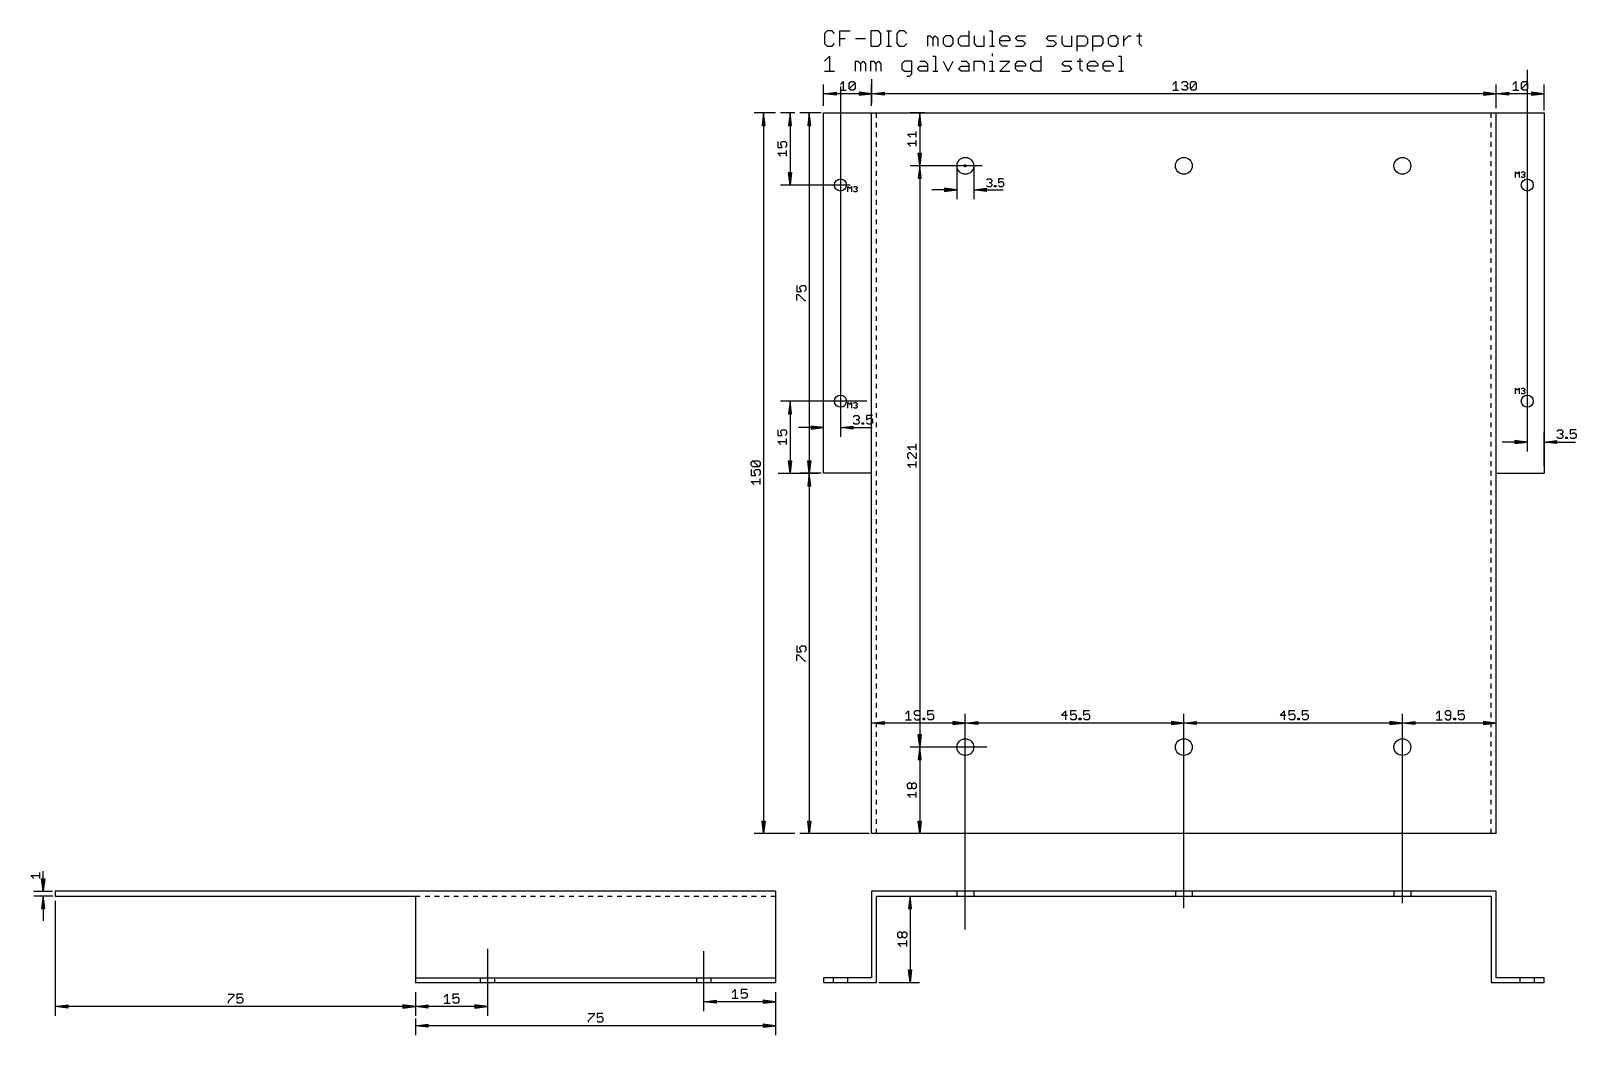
# Model space of a CAD drawing. Extents: x -165 to 157, y -11 to 198.
import ezdxf

# ---------------------------------------------------------------- set-up
doc = ezdxf.new("R2010")
doc.units = 0
doc.header["$MEASUREMENT"] = 0
for name, color, linetype, true_color in [('114', 253, 'Continuous', 0xadadad), ('119', 1, 'Continuous', 0xff0000), ('47', 140, 'Continuous', 0x00bfff)]:
    doc.layers.add(name, color=color, linetype=linetype, true_color=true_color)

msp = doc.modelspace()

# ---------------------------------------------------------------- linework, layer by layer
at = {"layer": '114'}
for p, q in [((0.7023, 198.0749), (0.1778, 197.5504)), ((0.1778, 197.5504), (0.1778, 195.4523)), ((1.7513, 198.0749), (0.7023, 198.0749)), ((2.2759, 197.5504), (1.7513, 198.0749)), ((3.4006, 194.9278), (3.4006, 198.0749)), ((3.4006, 198.0749), (5.4986, 198.0749)), ((3.4006, 196.5013), (4.4496, 196.5013)), ((6.6233, 196.5013), (8.7214, 196.5013)), ((9.8461, 198.0749), (9.8461, 194.9278)), ((11.4196, 198.0749), (9.8461, 198.0749)), ((11.9441, 197.5504), (11.4196, 198.0749)), ((11.9441, 195.4523), (11.9441, 197.5504)), ((13.0688, 198.0749), (14.1178, 198.0749)), ((13.5933, 194.9278), (13.5933, 198.0749)), ((15.7418, 198.0749), (15.2173, 197.5504)), ((15.2173, 197.5504), (15.2173, 195.4523)), ((16.7909, 198.0749), (15.7418, 198.0749)), ((17.3154, 197.5504), (16.7909, 198.0749)), ((21.6628, 194.9278), (21.6628, 197.0259)), ((21.6628, 197.0259), (22.1873, 197.0259)), ((22.1873, 197.0259), (22.7118, 196.5013)), ((22.7118, 196.5013), (23.2364, 197.0259)), ((22.7118, 196.5013), (22.7118, 194.9278)), ((23.2364, 197.0259), (23.7609, 196.5013)), ((23.7609, 196.5013), (23.7609, 194.9278)), ((25.4101, 197.0259), (24.8856, 196.5013)), ((24.8856, 196.5013), (24.8856, 195.4523)), ((26.4591, 197.0259), (25.4101, 197.0259)), ((26.9836, 196.5013), (26.4591, 197.0259)), ((26.9836, 195.4523), (26.9836, 196.5013)), ((28.1083, 196.5013), (28.6328, 197.0259)), ((28.1083, 195.4523), (28.1083, 196.5013)), ((28.6328, 197.0259), (30.2064, 197.0259)), ((30.2064, 198.0749), (30.2064, 194.9278)), ((31.3311, 197.0259), (31.3311, 195.4523)), ((33.4291, 194.9278), (33.4291, 197.0259)), ((34.5538, 198.0749), (35.0783, 198.0749)), ((35.0783, 198.0749), (35.0783, 194.9278)), ((36.7023, 196.5013), (37.2268, 197.0259)), ((36.7023, 195.4523), (36.7023, 196.5013)), ((37.2268, 197.0259), (38.2759, 197.0259)), ((38.2759, 197.0259), (38.8004, 196.5013)), ((38.8004, 196.5013), (38.8004, 195.9768)), ((39.9251, 196.5013), (40.4496, 197.0259)), ((40.4496, 195.9768), (39.9251, 196.5013)), ((40.4496, 197.0259), (42.0231, 197.0259)), ((46.3706, 196.5013), (46.8951, 197.0259)), ((46.8951, 195.9768), (46.3706, 196.5013)), ((46.8951, 197.0259), (48.4687, 197.0259)), ((49.5933, 197.0259), (49.5933, 195.4523)), ((51.6914, 194.9278), (51.6914, 197.0259)), ((52.8161, 193.8788), (52.8161, 197.0259)), ((52.8161, 197.0259), (54.3896, 197.0259)), ((54.3896, 197.0259), (54.9142, 196.5013)), ((54.9142, 196.5013), (54.9142, 195.4523)), ((56.0389, 193.8788), (56.0389, 197.0259)), ((56.0389, 197.0259), (57.6124, 197.0259)), ((57.6124, 197.0259), (58.1369, 196.5013)), ((58.1369, 196.5013), (58.1369, 195.4523)), ((59.7861, 197.0259), (59.2616, 196.5013)), ((59.2616, 196.5013), (59.2616, 195.4523)), ((60.8351, 197.0259), (59.7861, 197.0259)), ((61.3597, 196.5013), (60.8351, 197.0259)), ((61.3597, 195.4523), (61.3597, 196.5013)), ((62.4844, 194.9278), (62.4844, 197.0259)), ((62.4844, 195.9768), (63.5334, 197.0259)), ((63.5334, 197.0259), (64.0579, 197.0259)), ((65.17, 197.0259), (66.219, 197.0259)), ((65.6945, 197.5504), (65.6945, 195.4523)), ((0.1778, 195.4523), (0.7023, 194.9278)), ((0.7023, 194.9278), (1.7513, 194.9278)), ((1.7513, 194.9278), (2.2759, 195.4523)), ((9.8461, 194.9278), (11.4196, 194.9278)), ((11.4196, 194.9278), (11.9441, 195.4523)), ((13.0688, 194.9278), (14.1178, 194.9278)), ((15.2173, 195.4523), (15.7418, 194.9278)), ((15.7418, 194.9278), (16.7909, 194.9278)), ((16.7909, 194.9278), (17.3154, 195.4523)), ((24.8856, 195.4523), (25.4101, 194.9278)), ((25.4101, 194.9278), (26.4591, 194.9278)), ((26.4591, 194.9278), (26.9836, 195.4523)), ((28.6328, 194.9278), (28.1083, 195.4523)), ((30.2064, 194.9278), (28.6328, 194.9278)), ((31.3311, 195.4523), (31.8556, 194.9278)), ((31.8556, 194.9278), (33.4291, 194.9278)), ((34.5538, 194.9278), (35.6029, 194.9278)), ((35.0783, 193.3494), (35.0783, 192.8249)), ((38.8004, 195.9768), (36.7023, 195.9768)), ((37.2268, 194.9278), (36.7023, 195.4523)), ((38.2759, 194.9278), (37.2268, 194.9278)), ((39.9251, 194.9278), (41.4986, 194.9278)), ((41.4986, 195.9768), (40.4496, 195.9768)), ((42.0231, 195.4523), (41.4986, 195.9768)), ((41.4986, 194.9278), (42.0231, 195.4523)), ((46.3706, 194.9278), (47.9441, 194.9278)), ((47.9441, 195.9768), (46.8951, 195.9768)), ((48.4687, 195.4523), (47.9441, 195.9768)), ((47.9441, 194.9278), (48.4687, 195.4523)), ((49.5933, 195.4523), (50.1179, 194.9278)), ((50.1179, 194.9278), (51.6914, 194.9278)), ((54.3896, 194.9278), (52.8161, 194.9278)), ((54.9142, 195.4523), (54.3896, 194.9278)), ((57.6124, 194.9278), (56.0389, 194.9278)), ((58.1369, 195.4523), (57.6124, 194.9278)), ((59.2616, 195.4523), (59.7861, 194.9278)), ((59.7861, 194.9278), (60.8351, 194.9278)), ((60.8351, 194.9278), (61.3597, 195.4523)), ((65.6945, 195.4523), (66.219, 194.9278)), ((0.1778, 191.7759), (1.2268, 192.8249)), ((1.2268, 192.8249), (1.2268, 189.6778)), ((6.6233, 189.6778), (6.6233, 191.7759)), ((6.6233, 191.7759), (7.1478, 191.7759)), ((7.1478, 191.7759), (7.6723, 191.2513)), ((7.6723, 191.2513), (8.1968, 191.7759)), ((7.6723, 191.2513), (7.6723, 189.6778)), ((8.1968, 191.7759), (8.7214, 191.2513)), ((8.7214, 191.2513), (8.7214, 189.6778)), ((9.8461, 189.6778), (9.8461, 191.7759)), ((9.8461, 191.7759), (10.3706, 191.7759)), ((10.3706, 191.7759), (10.8951, 191.2513)), ((10.8951, 191.2513), (11.4196, 191.7759)), ((10.8951, 191.2513), (10.8951, 189.6778)), ((11.4196, 191.7759), (11.9441, 191.2513)), ((11.9441, 191.2513), (11.9441, 189.6778)), ((16.8161, 191.7759), (16.2916, 191.2513)), ((16.2916, 191.2513), (16.2916, 190.2023)), ((16.2916, 190.2023), (16.8161, 189.6778)), ((18.3896, 191.7759), (16.8161, 191.7759)), ((18.3896, 189.1533), (18.3896, 191.7759)), ((19.5143, 190.2023), (20.0388, 190.7268)), ((20.0388, 189.6778), (19.5143, 190.2023)), ((20.0388, 191.7759), (21.0879, 191.7759)), ((20.0388, 190.7268), (21.6124, 190.7268)), ((21.0879, 191.7759), (21.6124, 191.2513)), ((21.6124, 191.2513), (21.6124, 189.6778)), ((22.7371, 192.8249), (23.2616, 192.8249)), ((23.2616, 192.8249), (23.2616, 189.6778)), ((24.8856, 191.7759), (25.9346, 189.6778)), ((25.9346, 189.6778), (26.9836, 191.7759)), ((28.1083, 190.2023), (28.6328, 190.7268)), ((28.6328, 189.6778), (28.1083, 190.2023)), ((28.6328, 191.7759), (29.6819, 191.7759)), ((28.6328, 190.7268), (30.2064, 190.7268)), ((29.6819, 191.7759), (30.2064, 191.2513)), ((30.2064, 191.2513), (30.2064, 189.6778)), ((31.3311, 189.6778), (31.3311, 191.7759)), ((31.3311, 191.7759), (32.9046, 191.7759)), ((32.9046, 191.7759), (33.4291, 191.2513)), ((33.4291, 191.2513), (33.4291, 189.6778)), ((34.5538, 191.7759), (35.0783, 191.7759)), ((35.0783, 191.7759), (35.0783, 189.6778)), ((36.7023, 191.7759), (38.8004, 191.7759)), ((38.8004, 191.7759), (36.7023, 189.6778)), ((39.9251, 191.2513), (40.4496, 191.7759)), ((39.9251, 190.2023), (39.9251, 191.2513)), ((42.0231, 190.7268), (39.9251, 190.7268)), ((40.4496, 189.6778), (39.9251, 190.2023)), ((40.4496, 191.7759), (41.4986, 191.7759)), ((41.4986, 191.7759), (42.0231, 191.2513)), ((42.0231, 191.2513), (42.0231, 190.7268)), ((43.1478, 191.2513), (43.6724, 191.7759)), ((43.1478, 190.2023), (43.1478, 191.2513)), ((43.6724, 189.6778), (43.1478, 190.2023)), ((43.6724, 191.7759), (45.2459, 191.7759)), ((45.2459, 192.8249), (45.2459, 189.6778)), ((49.5933, 191.2513), (50.1179, 191.7759)), ((50.1179, 190.7268), (49.5933, 191.2513)), ((50.1179, 191.7759), (51.6914, 191.7759)), ((51.1669, 190.7268), (50.1179, 190.7268)), ((51.6914, 190.2023), (51.1669, 190.7268)), ((51.1669, 189.6778), (51.6914, 190.2023)), ((52.8161, 191.7759), (53.8651, 191.7759)), ((53.3406, 192.3004), (53.3406, 190.2023)), ((53.3406, 190.2023), (53.8651, 189.6778)), ((54.9646, 191.2513), (55.4891, 191.7759)), ((54.9646, 190.2023), (54.9646, 191.2513)), ((57.0627, 190.7268), (54.9646, 190.7268)), ((55.4891, 189.6778), (54.9646, 190.2023)), ((55.4891, 191.7759), (56.5381, 191.7759)), ((56.5381, 191.7759), (57.0627, 191.2513)), ((57.0627, 191.2513), (57.0627, 190.7268)), ((58.1874, 191.2513), (58.7119, 191.7759)), ((58.1874, 190.2023), (58.1874, 191.2513)), ((60.2854, 190.7268), (58.1874, 190.7268)), ((58.7119, 189.6778), (58.1874, 190.2023)), ((58.7119, 191.7759), (59.7609, 191.7759)), ((59.7609, 191.7759), (60.2854, 191.2513)), ((60.2854, 191.2513), (60.2854, 190.7268)), ((61.4101, 192.8249), (61.9346, 192.8249)), ((61.9346, 192.8249), (61.9346, 189.6778)), ((0.1778, 189.6778), (2.2759, 189.6778)), ((16.8161, 189.6778), (18.3896, 189.6778)), ((17.3406, 188.6288), (17.8651, 188.6288)), ((17.8651, 188.6288), (18.3896, 189.1533)), ((21.6124, 189.6778), (20.0388, 189.6778)), ((22.7371, 189.6778), (23.7861, 189.6778)), ((30.2064, 189.6778), (28.6328, 189.6778)), ((34.5538, 189.6778), (35.6029, 189.6778)), ((36.7023, 189.6778), (38.8004, 189.6778)), ((41.4986, 189.6778), (40.4496, 189.6778)), ((45.2459, 189.6778), (43.6724, 189.6778)), ((49.5933, 189.6778), (51.1669, 189.6778)), ((56.5381, 189.6778), (55.4891, 189.6778)), ((59.7609, 189.6778), (58.7119, 189.6778)), ((61.4101, 189.6778), (62.4591, 189.6778))]:
    msp.add_line(p, q, dxfattribs=at)
at = {"layer": '119'}
for p, q in [((0, 181), (10, 181)), ((0, 106), (0, 181)), ((10, 181), (11, 181)), ((10, 106), (10, 181)), ((11, 181), (139, 181)), ((11, 179.9867), (11, 181)), ((139, 181), (140, 181)), ((139, 179.9867), (139, 181)), ((140, 181), (150, 181)), ((140, 106), (140, 181)), ((150, 181), (150, 106)), ((11, 177.9733), (11, 178.9867)), ((11, 175.96), (11, 176.9733)), ((139, 177.9733), (139, 178.9867)), ((139, 175.96), (139, 176.9733)), ((11, 173.9467), (11, 174.96)), ((139, 173.9467), (139, 174.96)), ((11, 171.9333), (11, 172.9467)), ((11, 169.92), (11, 170.9333)), ((139, 171.9333), (139, 172.9467)), ((139, 169.92), (139, 170.9333)), ((11, 167.9067), (11, 168.92)), ((139, 167.9067), (139, 168.92)), ((144.0508, 167.5508), (144.0508, 168.7202)), ((144.0508, 168.7202), (144.4406, 168.3304)), ((144.4406, 168.3304), (144.8304, 168.7202)), ((144.8304, 168.7202), (144.8304, 167.5508)), ((145.2202, 168.5253), (145.4151, 168.7202)), ((145.4151, 167.5508), (145.2202, 167.7457)), ((145.4151, 168.7202), (145.8049, 168.7202)), ((145.8049, 167.5508), (145.4151, 167.5508)), ((145.8049, 168.1355), (145.61, 168.1355)), ((145.8049, 168.7202), (145.9998, 168.5253)), ((145.9998, 168.3304), (145.8049, 168.1355)), ((145.8049, 168.1355), (145.9998, 167.9406)), ((145.9998, 167.7457), (145.8049, 167.5508)), ((145.9998, 168.5253), (145.9998, 168.3304)), ((145.9998, 167.9406), (145.9998, 167.7457)), ((5.0508, 164.5508), (5.0508, 165.7202)), ((5.0508, 165.7202), (5.4406, 165.3304)), ((5.4406, 165.3304), (5.8304, 165.7202)), ((5.8304, 165.7202), (5.8304, 164.5508)), ((6.2202, 165.5253), (6.4151, 165.7202)), ((6.4151, 164.5508), (6.2202, 164.7457)), ((6.4151, 165.7202), (6.8049, 165.7202)), ((6.8049, 164.5508), (6.4151, 164.5508)), ((6.8049, 165.1355), (6.61, 165.1355)), ((6.8049, 165.7202), (6.9998, 165.5253)), ((6.9998, 165.3304), (6.8049, 165.1355)), ((6.8049, 165.1355), (6.9998, 164.9406)), ((6.9998, 164.7457), (6.8049, 164.5508)), ((6.9998, 165.5253), (6.9998, 165.3304)), ((6.9998, 164.9406), (6.9998, 164.7457)), ((11, 165.8933), (11, 166.9067)), ((11, 163.88), (11, 164.8933)), ((139, 165.8933), (139, 166.9067)), ((139, 163.88), (139, 164.8933)), ((11, 161.8667), (11, 162.88)), ((11, 159.8533), (11, 160.8667)), ((139, 161.8667), (139, 162.88)), ((139, 159.8533), (139, 160.8667)), ((11, 157.84), (11, 158.8533)), ((139, 157.84), (139, 158.8533)), ((11, 155.8267), (11, 156.84)), ((11, 153.8133), (11, 154.8267)), ((139, 155.8267), (139, 156.84)), ((139, 153.8133), (139, 154.8267)), ((11, 151.8), (11, 152.8133)), ((139, 151.8), (139, 152.8133)), ((11, 149.7867), (11, 150.8)), ((11, 147.7733), (11, 148.7867)), ((139, 149.7867), (139, 150.8)), ((139, 147.7733), (139, 148.7867)), ((11, 145.76), (11, 146.7733)), ((139, 145.76), (139, 146.7733)), ((11, 143.7467), (11, 144.76)), ((11, 141.7333), (11, 142.7467)), ((139, 143.7467), (139, 144.76)), ((139, 141.7333), (139, 142.7467)), ((11, 139.72), (11, 140.7333)), ((11, 137.7067), (11, 138.72)), ((139, 139.72), (139, 140.7333)), ((139, 137.7067), (139, 138.72)), ((11, 135.6933), (11, 136.7067)), ((139, 135.6933), (139, 136.7067)), ((11, 133.68), (11, 134.6933)), ((11, 131.6667), (11, 132.68)), ((139, 133.68), (139, 134.6933)), ((139, 131.6667), (139, 132.68)), ((11, 129.6533), (11, 130.6667)), ((139, 129.6533), (139, 130.6667)), ((11, 127.64), (11, 128.6533)), ((11, 125.6267), (11, 126.64)), ((139, 127.64), (139, 128.6533)), ((139, 125.6267), (139, 126.64)), ((11, 123.6133), (11, 124.6267)), ((11, 121.6), (11, 122.6133)), ((139, 123.6133), (139, 124.6267)), ((139, 121.6), (139, 122.6133)), ((144.0508, 122.5508), (144.0508, 123.7202)), ((144.0508, 123.7202), (144.4406, 123.3304)), ((144.4406, 123.3304), (144.8304, 123.7202)), ((144.8304, 123.7202), (144.8304, 122.5508)), ((145.2202, 123.5253), (145.4151, 123.7202)), ((145.4151, 122.5508), (145.2202, 122.7457)), ((145.4151, 123.7202), (145.8049, 123.7202)), ((145.8049, 122.5508), (145.4151, 122.5508)), ((145.8049, 123.1355), (145.61, 123.1355)), ((145.8049, 123.7202), (145.9998, 123.5253)), ((145.9998, 123.3304), (145.8049, 123.1355)), ((145.8049, 123.1355), (145.9998, 122.9406)), ((145.9998, 122.7457), (145.8049, 122.5508)), ((145.9998, 123.5253), (145.9998, 123.3304)), ((145.9998, 122.9406), (145.9998, 122.7457)), ((5.0508, 119.5508), (5.0508, 120.7202)), ((5.0508, 120.7202), (5.4406, 120.3304)), ((5.4406, 120.3304), (5.8304, 120.7202)), ((5.8304, 120.7202), (5.8304, 119.5508)), ((6.2202, 120.5253), (6.4151, 120.7202)), ((6.4151, 119.5508), (6.2202, 119.7457)), ((6.4151, 120.7202), (6.8049, 120.7202)), ((6.8049, 119.5508), (6.4151, 119.5508)), ((6.8049, 120.1355), (6.61, 120.1355)), ((6.8049, 120.7202), (6.9998, 120.5253)), ((6.9998, 120.3304), (6.8049, 120.1355)), ((6.8049, 120.1355), (6.9998, 119.9406)), ((6.9998, 119.7457), (6.8049, 119.5508)), ((6.9998, 120.5253), (6.9998, 120.3304)), ((6.9998, 119.9406), (6.9998, 119.7457)), ((11, 119.5867), (11, 120.6)), ((139, 119.5867), (139, 120.6)), ((11, 117.5733), (11, 118.5867)), ((11, 115.56), (11, 116.5733)), ((139, 117.5733), (139, 118.5867)), ((139, 115.56), (139, 116.5733)), ((11, 113.5467), (11, 114.56)), ((139, 113.5467), (139, 114.56)), ((11, 111.5333), (11, 112.5467)), ((11, 109.52), (11, 110.5333)), ((139, 111.5333), (139, 112.5467)), ((139, 109.52), (139, 110.5333)), ((11, 107.5067), (11, 108.52)), ((11, 105.4933), (11, 106.5067)), ((139, 107.5067), (139, 108.52)), ((139, 105.4933), (139, 106.5067)), ((10, 106), (0, 106)), ((10, 31), (10, 106)), ((11, 103.48), (11, 104.4933)), ((139, 103.48), (139, 104.4933)), ((140, 106), (150, 106)), ((140, 31), (140, 106)), ((11, 101.4667), (11, 102.48)), ((11, 99.4533), (11, 100.4667)), ((139, 101.4667), (139, 102.48)), ((139, 99.4533), (139, 100.4667)), ((11, 97.44), (11, 98.4533)), ((139, 97.44), (139, 98.4533)), ((11, 95.4267), (11, 96.44)), ((11, 93.4133), (11, 94.4267)), ((139, 95.4267), (139, 96.44)), ((139, 93.4133), (139, 94.4267)), ((11, 91.4), (11, 92.4133)), ((11, 89.3867), (11, 90.4)), ((139, 91.4), (139, 92.4133)), ((139, 89.3867), (139, 90.4)), ((11, 87.3733), (11, 88.3867)), ((139, 87.3733), (139, 88.3867)), ((11, 85.36), (11, 86.3733)), ((11, 83.3467), (11, 84.36)), ((139, 85.36), (139, 86.3733)), ((139, 83.3467), (139, 84.36)), ((11, 81.3333), (11, 82.3467)), ((139, 81.3333), (139, 82.3467)), ((11, 79.32), (11, 80.3333)), ((11, 77.3067), (11, 78.32)), ((139, 79.32), (139, 80.3333)), ((139, 77.3067), (139, 78.32)), ((11, 75.2933), (11, 76.3067)), ((11, 73.28), (11, 74.2933)), ((139, 75.2933), (139, 76.3067)), ((139, 73.28), (139, 74.2933)), ((11, 71.2667), (11, 72.28)), ((139, 71.2667), (139, 72.28)), ((11, 69.2533), (11, 70.2667)), ((11, 67.24), (11, 68.2533)), ((139, 69.2533), (139, 70.2667)), ((139, 67.24), (139, 68.2533)), ((11, 65.2267), (11, 66.24)), ((139, 65.2267), (139, 66.24)), ((11, 63.2133), (11, 64.2267)), ((11, 61.2), (11, 62.2133)), ((139, 63.2133), (139, 64.2267)), ((139, 61.2), (139, 62.2133)), ((11, 59.1867), (11, 60.2)), ((11, 57.1733), (11, 58.1867)), ((139, 59.1867), (139, 60.2)), ((139, 57.1733), (139, 58.1867)), ((11, 55.16), (11, 56.1733)), ((139, 55.16), (139, 56.1733)), ((11, 53.1467), (11, 54.16)), ((11, 51.1333), (11, 52.1467)), ((139, 53.1467), (139, 54.16)), ((139, 51.1333), (139, 52.1467)), ((11, 49.12), (11, 50.1333)), ((139, 49.12), (139, 50.1333)), ((11, 47.1067), (11, 48.12)), ((11, 45.0933), (11, 46.1067)), ((139, 47.1067), (139, 48.12)), ((139, 45.0933), (139, 46.1067)), ((11, 43.08), (11, 44.0933)), ((11, 41.0667), (11, 42.08)), ((139, 43.08), (139, 44.0933)), ((139, 41.0667), (139, 42.08)), ((11, 39.0533), (11, 40.0667)), ((139, 39.0533), (139, 40.0667)), ((11, 37.04), (11, 38.0533)), ((11, 35.0267), (11, 36.04)), ((139, 37.04), (139, 38.0533)), ((139, 35.0267), (139, 36.04)), ((11, 33.0133), (11, 34.0267)), ((139, 33.0133), (139, 34.0267)), ((11, 31), (10, 31)), ((11, 31), (11, 32.0133)), ((139, 31), (11, 31)), ((139, 31), (139, 32.0133)), ((140, 31), (139, 31)), ((-10, 19), (-160, 19)), ((-160, 19), (-160, 18)), ((-160, 18), (-85, 18)), ((-85, 18), (-85, 1)), ((-85, 18), (-84, 18)), ((-83, 18), (-82, 18)), ((-81, 18), (-80, 18)), ((-79, 18), (-78, 18)), ((-77, 18), (-76, 18)), ((-75, 18), (-74, 18)), ((-73, 18), (-72, 18)), ((-71, 18), (-70, 18)), ((-69, 18), (-68, 18)), ((-67, 18), (-66, 18)), ((-65, 18), (-64, 18)), ((-63, 18), (-62, 18)), ((-61, 18), (-60, 18)), ((-59, 18), (-58, 18)), ((-57, 18), (-56, 18)), ((-55, 18), (-54, 18)), ((-53, 18), (-52, 18)), ((-51, 18), (-50, 18)), ((-49, 18), (-48, 18)), ((-47, 18), (-46, 18)), ((-45, 18), (-44, 18)), ((-43, 18), (-42, 18)), ((-41, 18), (-40, 18)), ((-39, 18), (-38, 18)), ((-37, 18), (-36, 18)), ((-35, 18), (-34, 18)), ((-33, 18), (-32, 18)), ((-31, 18), (-30, 18)), ((-29, 18), (-28, 18)), ((-27, 18), (-26, 18)), ((-25, 18), (-24, 18)), ((-23, 18), (-22, 18)), ((-21, 18), (-20, 18)), ((-19, 18), (-18, 18)), ((-17, 18), (-16, 18)), ((-15, 18), (-14, 18)), ((-13, 18), (-12, 18)), ((-11, 18), (-10, 18)), ((-10, 19), (-10, 18)), ((-10, 18), (-10, 1)), ((27.75, 19), (10, 19)), ((10, 19), (10, 1)), ((11, 0), (11, 18)), ((11, 18), (27.75, 18)), ((31.25, 19), (27.75, 19)), ((27.75, 19), (27.75, 18)), ((27.75, 18), (31.25, 18)), ((140, 19), (31.25, 19)), ((31.25, 19), (31.25, 18)), ((31.25, 18), (139, 18)), ((73.25, 19), (73.25, 18)), ((76.75, 19), (76.75, 18)), ((118.75, 19), (118.75, 18)), ((122.25, 19), (122.25, 18)), ((139, 18), (139, 0)), ((140, 1), (140, 19)), ((-85, 1), (-71.5, 1)), ((-85, 1), (-85, 0)), ((-85, 0), (-71.5, 0)), ((-71.5, 1), (-68.5, 1)), ((-71.5, 1), (-71.5, 0)), ((-71.5, 0), (-68.5, 0)), ((-68.5, 1), (-26.5, 1)), ((-68.5, 1), (-68.5, 0)), ((-68.5, 0), (-26.5, 0)), ((-26.5, 1), (-23.5, 1)), ((-26.5, 1), (-26.5, 0)), ((-26.5, 0), (-23.5, 0)), ((-23.5, 1), (-10, 1)), ((-23.5, 1), (-23.5, 0)), ((-23.5, 0), (-10, 0)), ((-10, 1), (-10, 0)), ((2, 1), (0, 1)), ((0, 1), (0, 0)), ((0, 0), (2, 0)), ((5, 1), (2, 1)), ((2, 1), (2, 0)), ((2, 0), (5, 0)), ((10, 1), (5, 1)), ((5, 1), (5, 0)), ((5, 0), (11, 0)), ((139, 0), (145, 0)), ((145, 1), (140, 1)), ((148, 1), (145, 1)), ((145, 0), (145, 1)), ((145, 0), (148, 0)), ((150, 1), (148, 1)), ((148, 0), (148, 1)), ((148, 0), (150, 0)), ((150, 0), (150, 1))]:
    msp.add_line(p, q, dxfattribs=at)
for centre, radius in [((29.5, 170), 1.75), ((75, 170), 1.75), ((120.5, 170), 1.75), ((3.5, 166), 1.25), ((146.5, 166), 1.25), ((3.5, 121), 1.25), ((146.5, 121), 1.25), ((29.5, 49), 1.75), ((75, 49), 1.75), ((120.5, 49), 1.75)]:
    msp.add_circle(centre, radius, dxfattribs=at)
at = {"layer": '47'}
for p, q in [((146.5, 190), (146.5, 110.55)), ((0, 182.5), (0, 186.95)), ((3.4829, 186.939), (4.0993, 187.5554)), ((4.0993, 187.5554), (4.0993, 185.7062)), ((5.3245, 187.2472), (5.6327, 187.5554)), ((5.3245, 186.0144), (5.3245, 187.2472)), ((5.3245, 186.0144), (6.5573, 187.2472)), ((5.6327, 187.5554), (6.2491, 187.5554)), ((6.2491, 187.5554), (6.5573, 187.2472)), ((6.5573, 187.2472), (6.5573, 186.0144)), ((10, 188), (10, 183.05)), ((10, 182.5), (10, 186.95)), ((72.6841, 186.939), (73.3005, 187.5554)), ((73.3005, 187.5554), (73.3005, 185.7062)), ((74.5256, 187.2472), (74.8338, 187.5554)), ((74.8338, 187.5554), (75.4502, 187.5554)), ((75.4502, 186.6308), (75.142, 186.6308)), ((75.4502, 187.5554), (75.7584, 187.2472)), ((75.7584, 186.939), (75.4502, 186.6308)), ((75.4502, 186.6308), (75.7584, 186.3226)), ((75.7584, 187.2472), (75.7584, 186.939)), ((76.3672, 187.2472), (76.6754, 187.5554)), ((76.3672, 186.0144), (76.3672, 187.2472)), ((76.3672, 186.0144), (77.6, 187.2472)), ((76.6754, 187.5554), (77.2918, 187.5554)), ((77.2918, 187.5554), (77.6, 187.2472)), ((77.6, 187.2472), (77.6, 186.0144)), ((140, 182), (140, 186.95)), ((140, 182.5), (140, 186.95)), ((143.4829, 186.939), (144.0993, 187.5554)), ((144.0993, 187.5554), (144.0993, 185.7062)), ((145.3245, 187.2472), (145.6327, 187.5554)), ((145.3245, 186.0144), (145.3245, 187.2472)), ((145.3245, 186.0144), (146.5573, 187.2472)), ((145.6327, 187.5554), (146.2491, 187.5554)), ((146.2491, 187.5554), (146.5573, 187.2472)), ((146.5573, 187.2472), (146.5573, 186.0144)), ((150, 181.5), (150, 186.95)), ((0.065, 185), (2.6, 185.3192)), ((0.065, 185), (2.6, 185.26)), ((0.065, 185), (2.6, 185.13)), ((9.935, 185), (0.065, 185)), ((2.6, 184.6808), (0.065, 185)), ((2.6, 184.87), (0.065, 185)), ((2.6, 184.74), (0.065, 185)), ((2.6, 185.3192), (2.6, 184.6808)), ((3.4829, 185.7062), (4.7157, 185.7062)), ((3.5, 186.5), (3.5, 113.55)), ((5.6327, 185.7062), (5.3245, 186.0144)), ((6.2491, 185.7062), (5.6327, 185.7062)), ((6.5573, 186.0144), (6.2491, 185.7062)), ((9.935, 185), (7.4, 185.3192)), ((7.4, 185.3192), (7.4, 184.6808)), ((9.935, 185), (7.4, 185.26)), ((9.935, 185), (7.4, 185.13)), ((7.4, 184.6808), (9.935, 185)), ((7.4, 184.87), (9.935, 185)), ((7.4, 184.74), (9.935, 185)), ((10.065, 185), (12.6, 185.3192)), ((10.065, 185), (12.6, 185.26)), ((10.065, 185), (12.6, 185.13)), ((139.935, 185), (10.065, 185)), ((12.6, 184.6808), (10.065, 185)), ((12.6, 184.87), (10.065, 185)), ((12.6, 184.74), (10.065, 185)), ((12.6, 185.3192), (12.6, 184.6808)), ((72.6841, 185.7062), (73.9168, 185.7062)), ((74.8338, 185.7062), (74.5256, 186.0144)), ((75.4502, 185.7062), (74.8338, 185.7062)), ((75.7584, 186.0144), (75.4502, 185.7062)), ((75.7584, 186.3226), (75.7584, 186.0144)), ((76.6754, 185.7062), (76.3672, 186.0144)), ((77.2918, 185.7062), (76.6754, 185.7062)), ((77.6, 186.0144), (77.2918, 185.7062)), ((139.935, 185), (137.4, 185.3192)), ((137.4, 185.3192), (137.4, 184.6808)), ((139.935, 185), (137.4, 185.26)), ((139.935, 185), (137.4, 185.13)), ((137.4, 184.6808), (139.935, 185)), ((137.4, 184.87), (139.935, 185)), ((137.4, 184.74), (139.935, 185)), ((140.065, 185), (142.6, 185.3192)), ((140.065, 185), (142.6, 185.26)), ((140.065, 185), (142.6, 185.13)), ((149.935, 185), (140.065, 185)), ((142.6, 184.6808), (140.065, 185)), ((142.6, 184.87), (140.065, 185)), ((142.6, 184.74), (140.065, 185)), ((142.6, 185.3192), (142.6, 184.6808)), ((143.4829, 185.7062), (144.7157, 185.7062)), ((145.6327, 185.7062), (145.3245, 186.0144)), ((146.2491, 185.7062), (145.6327, 185.7062)), ((146.5573, 186.0144), (146.2491, 185.7062)), ((149.935, 185), (147.4, 185.3192)), ((147.4, 185.3192), (147.4, 184.6808)), ((149.935, 185), (147.4, 185.26)), ((149.935, 185), (147.4, 185.13)), ((147.4, 184.6808), (149.935, 185)), ((147.4, 184.87), (149.935, 185)), ((147.4, 184.74), (149.935, 185)), ((-10, 181), (-14.45, 181)), ((-12.5, 180.935), (-12.8192, 178.4)), ((-12.5, 180.935), (-12.76, 178.4)), ((-12.5, 180.935), (-12.63, 178.4)), ((-12.5, 180.935), (-12.5, 31.065)), ((-12.1808, 178.4), (-12.5, 180.935)), ((-12.37, 178.4), (-12.5, 180.935)), ((-12.24, 178.4), (-12.5, 180.935)), ((-6, 181), (-8.95, 181)), ((-7, 180.935), (-7.3192, 178.4)), ((-7, 180.935), (-7.26, 178.4)), ((-7, 180.935), (-7.13, 178.4)), ((-7, 180.935), (-7, 166.065)), ((-6.6808, 178.4), (-7, 180.935)), ((-6.87, 178.4), (-7, 180.935)), ((-6.74, 178.4), (-7, 180.935)), ((-0.5, 181), (-4.95, 181)), ((-3, 180.935), (-3.3192, 178.4)), ((-3, 180.935), (-3.26, 178.4)), ((-3, 180.935), (-3.13, 178.4)), ((-3, 180.935), (-3, 106.065)), ((-2.6808, 178.4), (-3, 180.935)), ((-2.87, 178.4), (-3, 180.935)), ((-2.74, 178.4), (-3, 180.935)), ((21, 181), (18.05, 181)), ((20, 180.935), (19.6808, 178.4)), ((20, 180.935), (19.74, 178.4)), ((20, 180.935), (19.87, 178.4)), ((20, 180.935), (20, 170.065)), ((20.3192, 178.4), (20, 180.935)), ((20.13, 178.4), (20, 180.935)), ((20.26, 178.4), (20, 180.935)), ((-12.8192, 178.4), (-12.1808, 178.4)), ((-7.3192, 178.4), (-6.6808, 178.4)), ((-3.3192, 178.4), (-2.6808, 178.4)), ((19.2938, 175.9361), (19.2938, 177.1689)), ((19.6808, 178.4), (20.3192, 178.4)), ((-9.5554, 175.0573), (-9.5554, 173.8245)), ((-9.5554, 173.8245), (-8.6308, 173.8245)), ((-8.939, 174.7491), (-8.6308, 175.0573)), ((-8.939, 174.4409), (-8.939, 174.7491)), ((-8.6308, 173.8245), (-8.939, 174.4409)), ((-8.6308, 175.0573), (-8.0144, 175.0573)), ((-8.0144, 175.0573), (-7.7062, 174.7491)), ((-7.7062, 174.1327), (-8.0144, 173.8245)), ((-7.7062, 174.7491), (-7.7062, 174.1327)), ((18.061, 175.9361), (17.4446, 176.5525)), ((17.4446, 176.5525), (19.2938, 176.5525)), ((18.061, 174.0945), (17.4446, 174.7109)), ((17.4446, 174.7109), (19.2938, 174.7109)), ((19.2938, 174.0945), (19.2938, 175.3273)), ((-8.939, 171.9829), (-9.5554, 172.5993)), ((-9.5554, 172.5993), (-7.7062, 172.5993)), ((-7.7062, 171.9829), (-7.7062, 173.2157)), ((20, 170.065), (19.6808, 172.6)), ((19.6808, 172.6), (20.3192, 172.6)), ((20, 170.065), (19.74, 172.6)), ((20, 170.065), (19.87, 172.6)), ((20.3192, 172.6), (20, 170.065)), ((20.13, 172.6), (20, 170.065)), ((20.26, 172.6), (20, 170.065)), ((-7, 166.065), (-7.3192, 168.6)), ((-7.3192, 168.6), (-6.6808, 168.6)), ((-7, 166.065), (-7.26, 168.6)), ((-7, 166.065), (-7.13, 168.6)), ((-6.6808, 168.6), (-7, 166.065)), ((-6.87, 168.6), (-7, 166.065)), ((-6.74, 168.6), (-7, 166.065)), ((33, 170), (18.05, 170)), ((21, 170), (18.05, 170)), ((20, 169.935), (19.6808, 167.4)), ((19.6808, 167.4), (20.3192, 167.4)), ((20, 169.935), (19.74, 167.4)), ((20, 169.935), (19.87, 167.4)), ((20, 169.935), (20, 49.065)), ((20.3192, 167.4), (20, 169.935)), ((20.13, 167.4), (20, 169.935)), ((20.26, 167.4), (20, 169.935)), ((27.75, 170), (27.75, 163.05)), ((29.1808, 170), (29.8192, 170)), ((29.5, 169.6808), (29.5, 170.3192)), ((31.25, 170), (31.25, 163.05)), ((5.5, 166), (-8.95, 166)), ((27.685, 165), (22.55, 165)), ((27.685, 165), (25.15, 165.3192)), ((25.15, 165.3192), (25.15, 164.6808)), ((27.685, 165), (25.15, 165.26)), ((27.685, 165), (25.15, 165.13)), ((25.15, 164.6808), (27.685, 165)), ((25.15, 164.87), (27.685, 165)), ((25.15, 164.74), (27.685, 165)), ((31.315, 165), (33.85, 165.3192)), ((31.315, 165), (33.85, 165.26)), ((31.315, 165), (33.85, 165.13)), ((31.315, 165), (37.3846, 165)), ((33.85, 164.6808), (31.315, 165)), ((33.85, 164.87), (31.315, 165)), ((33.85, 164.74), (31.315, 165)), ((33.85, 165.3192), (33.85, 164.6808)), ((33.9262, 167.0065), (34.1974, 167.2777)), ((34.1974, 165.6507), (33.9262, 165.9219)), ((34.1974, 167.2777), (34.7397, 167.2777)), ((34.7397, 165.6507), (34.1974, 165.6507)), ((34.7397, 166.4642), (34.4685, 166.4642)), ((34.7397, 167.2777), (35.0109, 167.0065)), ((35.0109, 166.7354), (34.7397, 166.4642)), ((34.7397, 166.4642), (35.0109, 166.193)), ((35.0109, 165.9219), (34.7397, 165.6507)), ((35.0109, 167.0065), (35.0109, 166.7354)), ((35.0109, 166.193), (35.0109, 165.9219)), ((35.5634, 165.6507), (35.5634, 165.9219)), ((35.5634, 165.9219), (35.8345, 165.9219)), ((35.8345, 165.6507), (35.5634, 165.6507)), ((35.8345, 165.9219), (35.8345, 165.6507)), ((37.4666, 167.2777), (36.3819, 167.2777)), ((36.3819, 167.2777), (36.3819, 166.4642)), ((36.3819, 166.4642), (36.9243, 166.7354)), ((36.6531, 165.6507), (36.3819, 165.9219)), ((37.1954, 165.6507), (36.6531, 165.6507)), ((36.9243, 166.7354), (37.1954, 166.7354)), ((37.1954, 166.7354), (37.4666, 166.4642)), ((37.4666, 165.9219), (37.1954, 165.6507)), ((37.4666, 166.4642), (37.4666, 165.9219)), ((-5.5554, 145.0573), (-5.5554, 143.8245)), ((-4.939, 144.7491), (-4.6308, 145.0573)), ((-4.6308, 145.0573), (-4.0144, 145.0573)), ((-4.0144, 145.0573), (-3.7062, 144.7491)), ((-5.5554, 143.8245), (-4.6308, 143.8245)), ((-5.5554, 141.9829), (-5.5554, 143.2157)), ((-5.5554, 143.2157), (-5.2472, 143.2157)), ((-5.2472, 143.2157), (-4.0144, 141.9829)), ((-4.939, 144.4409), (-4.939, 144.7491)), ((-4.6308, 143.8245), (-4.939, 144.4409)), ((-3.7062, 144.1327), (-4.0144, 143.8245)), ((-4.0144, 141.9829), (-3.7062, 141.9829)), ((-3.7062, 144.7491), (-3.7062, 144.1327)), ((9, 121), (-8.95, 121)), ((-7, 120.935), (-7.3192, 118.4)), ((-7, 120.935), (-7.26, 118.4)), ((-7, 120.935), (-7.13, 118.4)), ((-7, 120.935), (-7, 106.065)), ((-6.6808, 118.4), (-7, 120.935)), ((-6.87, 118.4), (-7, 120.935)), ((-6.74, 118.4), (-7, 120.935)), ((-7.3192, 118.4), (-6.6808, 118.4)), ((0, 109.5), (0, 117.45)), ((6.1762, 117.7472), (6.4844, 118.0554)), ((6.4844, 116.2062), (6.1762, 116.5144)), ((6.4844, 118.0554), (7.1008, 118.0554)), ((7.1008, 116.2062), (6.4844, 116.2062)), ((7.1008, 117.1308), (6.7926, 117.1308)), ((7.1008, 118.0554), (7.409, 117.7472)), ((7.409, 117.439), (7.1008, 117.1308)), ((7.1008, 117.1308), (7.409, 116.8226)), ((7.409, 116.5144), (7.1008, 116.2062)), ((7.409, 117.7472), (7.409, 117.439)), ((7.409, 116.8226), (7.409, 116.5144)), ((8.0178, 116.2062), (8.0178, 116.5144)), ((8.0178, 116.5144), (8.326, 116.5144)), ((8.326, 116.2062), (8.0178, 116.2062)), ((8.326, 116.5144), (8.326, 116.2062)), ((10.1713, 118.0554), (8.9386, 118.0554)), ((8.9386, 118.0554), (8.9386, 117.1308)), ((8.9386, 117.1308), (9.5549, 117.439)), ((9.2468, 116.2062), (8.9386, 116.5144)), ((9.8631, 116.2062), (9.2468, 116.2062)), ((9.5549, 117.439), (9.8631, 117.439)), ((9.8631, 117.439), (10.1713, 117.1308)), ((10.1713, 116.5144), (9.8631, 116.2062)), ((10.1713, 117.1308), (10.1713, 116.5144)), ((-9.5554, 115.0573), (-9.5554, 113.8245)), ((-9.5554, 113.8245), (-8.6308, 113.8245)), ((-8.939, 114.7491), (-8.6308, 115.0573)), ((-8.939, 114.4409), (-8.939, 114.7491)), ((-8.6308, 113.8245), (-8.939, 114.4409)), ((-8.6308, 115.0573), (-8.0144, 115.0573)), ((-8.0144, 115.0573), (-7.7062, 114.7491)), ((-7.7062, 114.1327), (-8.0144, 113.8245)), ((-7.7062, 114.7491), (-7.7062, 114.1327)), ((-7.7062, 111.9829), (-7.7062, 113.2157)), ((-0.065, 115.5), (-5.2, 115.5)), ((-0.065, 115.5), (-2.6, 115.8192)), ((-2.6, 115.8192), (-2.6, 115.1808)), ((-0.065, 115.5), (-2.6, 115.76)), ((-0.065, 115.5), (-2.6, 115.63)), ((-2.6, 115.1808), (-0.065, 115.5)), ((-2.6, 115.37), (-0.065, 115.5)), ((-2.6, 115.24), (-0.065, 115.5)), ((3.565, 115.5), (6.1, 115.8192)), ((3.565, 115.5), (6.1, 115.76)), ((3.565, 115.5), (6.1, 115.63)), ((3.565, 115.5), (10.0809, 115.5)), ((6.1, 115.1808), (3.565, 115.5)), ((6.1, 115.37), (3.565, 115.5)), ((6.1, 115.24), (3.565, 115.5)), ((6.1, 115.8192), (6.1, 115.1808)), ((146.435, 112.5), (143.9, 112.8192)), ((143.9, 112.8192), (143.9, 112.1808)), ((146.435, 112.5), (143.9, 112.76)), ((146.435, 112.5), (143.9, 112.63)), ((150, 107.5), (150, 114.45)), ((150.065, 112.5), (152.6, 112.8192)), ((150.065, 112.5), (152.6, 112.76)), ((150.065, 112.5), (152.6, 112.63)), ((152.6, 112.8192), (152.6, 112.1808)), ((152.6762, 114.7472), (152.9844, 115.0554)), ((152.9844, 113.2062), (152.6762, 113.5144)), ((152.9844, 115.0554), (153.6008, 115.0554)), ((153.6008, 113.2062), (152.9844, 113.2062)), ((153.6008, 114.1308), (153.2926, 114.1308)), ((153.6008, 115.0554), (153.909, 114.7472)), ((153.909, 114.439), (153.6008, 114.1308)), ((153.6008, 114.1308), (153.909, 113.8226)), ((153.909, 113.5144), (153.6008, 113.2062)), ((153.909, 114.7472), (153.909, 114.439)), ((153.909, 113.8226), (153.909, 113.5144)), ((154.5178, 113.2062), (154.5178, 113.5144)), ((154.5178, 113.5144), (154.826, 113.5144)), ((154.826, 113.2062), (154.5178, 113.2062)), ((154.826, 113.5144), (154.826, 113.2062)), ((156.6713, 115.0554), (155.4386, 115.0554)), ((155.4386, 115.0554), (155.4386, 114.1308)), ((155.4386, 114.1308), (156.0549, 114.439)), ((155.7468, 113.2062), (155.4386, 113.5144)), ((156.3631, 113.2062), (155.7468, 113.2062)), ((156.0549, 114.439), (156.3631, 114.439)), ((156.3631, 114.439), (156.6713, 114.1308)), ((156.6713, 113.5144), (156.3631, 113.2062)), ((156.6713, 114.1308), (156.6713, 113.5144)), ((-8.939, 111.9829), (-9.5554, 112.5993)), ((-9.5554, 112.5993), (-7.7062, 112.5993)), ((18.061, 110.8672), (17.4446, 111.4836)), ((17.4446, 111.4836), (19.2938, 111.4836)), ((17.7528, 110.2584), (17.4446, 109.9502)), ((17.4446, 109.9502), (17.4446, 109.3338)), ((18.061, 110.2584), (17.7528, 110.2584)), ((19.2938, 109.0256), (18.061, 110.2584)), ((19.2938, 110.8672), (19.2938, 112.1)), ((19.2938, 110.2584), (19.2938, 109.0256)), ((146.435, 112.5), (141.3, 112.5)), ((143.9, 112.1808), (146.435, 112.5)), ((143.9, 112.37), (146.435, 112.5)), ((143.9, 112.24), (146.435, 112.5)), ((150.065, 112.5), (156.5809, 112.5)), ((152.6, 112.1808), (150.065, 112.5)), ((152.6, 112.37), (150.065, 112.5)), ((152.6, 112.24), (150.065, 112.5)), ((-15.0554, 108.2918), (-14.7472, 108.6)), ((-15.0554, 107.6754), (-15.0554, 108.2918)), ((-14.7472, 107.3672), (-15.0554, 107.6754)), ((-15.0554, 106.7584), (-15.0554, 105.5256)), ((-14.7472, 108.6), (-13.5144, 108.6)), ((-13.5144, 107.3672), (-14.7472, 108.6)), ((-13.5144, 107.3672), (-14.7472, 107.3672)), ((-14.439, 106.4502), (-14.1308, 106.7584)), ((-14.439, 106.142), (-14.439, 106.4502)), ((-14.1308, 106.7584), (-13.5144, 106.7584)), ((-13.5144, 108.6), (-13.2062, 108.2918)), ((-13.2062, 107.6754), (-13.5144, 107.3672)), ((-13.5144, 106.7584), (-13.2062, 106.4502)), ((-13.2062, 108.2918), (-13.2062, 107.6754)), ((-13.2062, 106.4502), (-13.2062, 105.8338)), ((-7, 106.065), (-7.3192, 108.6)), ((-7.3192, 108.6), (-6.6808, 108.6)), ((-7, 106.065), (-7.26, 108.6)), ((-7, 106.065), (-7.13, 108.6)), ((-6.6808, 108.6), (-7, 106.065)), ((-6.87, 108.6), (-7, 106.065)), ((-6.74, 108.6), (-7, 106.065)), ((-3, 106.065), (-3.3192, 108.6)), ((-3.3192, 108.6), (-2.6808, 108.6)), ((-3, 106.065), (-3.26, 108.6)), ((-3, 106.065), (-3.13, 108.6)), ((-2.6808, 108.6), (-3, 106.065)), ((-2.87, 108.6), (-3, 106.065)), ((-2.74, 108.6), (-3, 106.065)), ((17.4446, 109.3338), (17.7528, 109.0256)), ((18.061, 107.1841), (17.4446, 107.8005)), ((17.4446, 107.8005), (19.2938, 107.8005)), ((19.2938, 107.1841), (19.2938, 108.4169)), ((-15.0554, 105.5256), (-14.1308, 105.5256)), ((-14.439, 103.6841), (-15.0554, 104.3005)), ((-15.0554, 104.3005), (-13.2062, 104.3005)), ((-14.1308, 105.5256), (-14.439, 106.142)), ((-13.2062, 105.8338), (-13.5144, 105.5256)), ((-13.2062, 103.6841), (-13.2062, 104.9169)), ((-9.5, 106), (-5.05, 106)), ((-5.5, 106), (-1.05, 106)), ((-0.5, 106), (-4.95, 106)), ((-3, 105.935), (-3.3192, 103.4)), ((-3.3192, 103.4), (-2.6808, 103.4)), ((-3, 105.935), (-3.26, 103.4)), ((-3, 105.935), (-3.13, 103.4)), ((-3, 105.935), (-3, 31.065)), ((-2.6808, 103.4), (-3, 105.935)), ((-2.87, 103.4), (-3, 105.935)), ((-2.74, 103.4), (-3, 105.935)), ((-5.5554, 70.0573), (-5.5554, 68.8245)), ((-5.5554, 68.8245), (-4.6308, 68.8245)), ((-5.5554, 66.9829), (-5.5554, 68.2157)), ((-5.5554, 68.2157), (-5.2472, 68.2157)), ((-5.2472, 68.2157), (-4.0144, 66.9829)), ((-4.939, 69.7491), (-4.6308, 70.0573)), ((-4.939, 69.4409), (-4.939, 69.7491)), ((-4.6308, 68.8245), (-4.939, 69.4409)), ((-4.6308, 70.0573), (-4.0144, 70.0573)), ((-4.0144, 70.0573), (-3.7062, 69.7491)), ((-3.7062, 69.1327), (-4.0144, 68.8245)), ((-3.7062, 69.7491), (-3.7062, 69.1327)), ((-4.0144, 66.9829), (-3.7062, 66.9829)), ((10, 51.5), (10, 55.95)), ((17.0369, 55.939), (17.6533, 56.5554)), ((17.0369, 54.7062), (18.2697, 54.7062)), ((17.6533, 56.5554), (17.6533, 54.7062)), ((19.1866, 56.5554), (18.8784, 56.2472)), ((18.8784, 56.2472), (18.8784, 55.939)), ((18.8784, 55.939), (19.1866, 55.6308)), ((18.8784, 55.0144), (19.1866, 54.7062)), ((19.803, 56.5554), (19.1866, 56.5554)), ((19.1866, 55.6308), (20.1112, 55.6308)), ((19.1866, 54.7062), (19.803, 54.7062)), ((20.1112, 56.2472), (19.803, 56.5554)), ((19.803, 54.7062), (20.1112, 55.0144)), ((20.1112, 55.0144), (20.1112, 56.2472)), ((20.72, 54.7062), (20.72, 55.0144)), ((20.72, 55.0144), (21.0282, 55.0144)), ((21.0282, 54.7062), (20.72, 54.7062)), ((21.0282, 55.0144), (21.0282, 54.7062)), ((22.8736, 56.5554), (21.6408, 56.5554)), ((21.6408, 56.5554), (21.6408, 55.6308)), ((21.6408, 55.6308), (22.2572, 55.939)), ((21.949, 54.7062), (21.6408, 55.0144)), ((22.5654, 54.7062), (21.949, 54.7062)), ((22.2572, 55.939), (22.5654, 55.939)), ((22.5654, 55.939), (22.8736, 55.6308)), ((22.8736, 55.0144), (22.5654, 54.7062)), ((22.8736, 55.6308), (22.8736, 55.0144)), ((29.5, 11), (29.5, 55.95)), ((29.5, 51.5), (29.5, 55.95)), ((50.4615, 56.5554), (49.5369, 55.6308)), ((49.5369, 55.6308), (50.7697, 55.6308)), ((50.4615, 54.7062), (50.4615, 56.5554)), ((52.6112, 56.5554), (51.3784, 56.5554)), ((51.3784, 56.5554), (51.3784, 55.6308)), ((51.3784, 55.6308), (51.9948, 55.939)), ((51.6866, 54.7062), (51.3784, 55.0144)), ((52.303, 54.7062), (51.6866, 54.7062)), ((51.9948, 55.939), (52.303, 55.939)), ((52.303, 55.939), (52.6112, 55.6308)), ((52.6112, 55.0144), (52.303, 54.7062)), ((52.6112, 55.6308), (52.6112, 55.0144)), ((53.22, 54.7062), (53.22, 55.0144)), ((53.22, 55.0144), (53.5282, 55.0144)), ((53.5282, 54.7062), (53.22, 54.7062)), ((53.5282, 55.0144), (53.5282, 54.7062)), ((55.3736, 56.5554), (54.1408, 56.5554)), ((54.1408, 56.5554), (54.1408, 55.6308)), ((54.1408, 55.6308), (54.7572, 55.939)), ((54.449, 54.7062), (54.1408, 55.0144)), ((55.0654, 54.7062), (54.449, 54.7062)), ((54.7572, 55.939), (55.0654, 55.939)), ((55.0654, 55.939), (55.3736, 55.6308)), ((55.3736, 55.0144), (55.0654, 54.7062)), ((55.3736, 55.6308), (55.3736, 55.0144)), ((75, 15.5), (75, 55.95)), ((75, 51.5), (75, 55.95)), ((95.9615, 56.5554), (95.0369, 55.6308)), ((95.0369, 55.6308), (96.2696, 55.6308)), ((95.9615, 54.7062), (95.9615, 56.5554)), ((98.1112, 56.5554), (96.8784, 56.5554)), ((96.8784, 56.5554), (96.8784, 55.6308)), ((96.8784, 55.6308), (97.4948, 55.939)), ((97.1866, 54.7062), (96.8784, 55.0144)), ((97.803, 54.7062), (97.1866, 54.7062)), ((97.4948, 55.939), (97.803, 55.939)), ((97.803, 55.939), (98.1112, 55.6308)), ((98.1112, 55.0144), (97.803, 54.7062)), ((98.1112, 55.6308), (98.1112, 55.0144)), ((98.72, 54.7062), (98.72, 55.0144)), ((98.72, 55.0144), (99.0282, 55.0144)), ((99.0282, 54.7062), (98.72, 54.7062)), ((99.0282, 55.0144), (99.0282, 54.7062)), ((100.8736, 56.5554), (99.6408, 56.5554)), ((99.6408, 56.5554), (99.6408, 55.6308)), ((99.6408, 55.6308), (100.2572, 55.939)), ((99.949, 54.7062), (99.6408, 55.0144)), ((100.5654, 54.7062), (99.949, 54.7062)), ((100.2572, 55.939), (100.5654, 55.939)), ((100.5654, 55.939), (100.8736, 55.6308)), ((100.8736, 55.0144), (100.5654, 54.7062)), ((100.8736, 55.6308), (100.8736, 55.0144)), ((120.5, 16.5), (120.5, 55.95)), ((120.5, 51.5), (120.5, 55.95)), ((127.5369, 55.939), (128.1533, 56.5554)), ((127.5369, 54.7062), (128.7697, 54.7062)), ((128.1533, 56.5554), (128.1533, 54.7062)), ((129.6866, 56.5554), (129.3784, 56.2472)), ((129.3784, 56.2472), (129.3784, 55.939)), ((129.3784, 55.939), (129.6866, 55.6308)), ((129.3784, 55.0144), (129.6866, 54.7062)), ((130.303, 56.5554), (129.6866, 56.5554)), ((129.6866, 55.6308), (130.6112, 55.6308)), ((129.6866, 54.7062), (130.303, 54.7062)), ((130.6112, 56.2472), (130.303, 56.5554)), ((130.303, 54.7062), (130.6112, 55.0144)), ((130.6112, 55.0144), (130.6112, 56.2472)), ((131.22, 54.7062), (131.22, 55.0144)), ((131.22, 55.0144), (131.5282, 55.0144)), ((131.5282, 54.7062), (131.22, 54.7062)), ((131.5282, 55.0144), (131.5282, 54.7062)), ((133.3736, 56.5554), (132.1408, 56.5554)), ((132.1408, 56.5554), (132.1408, 55.6308)), ((132.1408, 55.6308), (132.7572, 55.939)), ((132.449, 54.7062), (132.1408, 55.0144)), ((133.0654, 54.7062), (132.449, 54.7062)), ((132.7572, 55.939), (133.0654, 55.939)), ((133.0654, 55.939), (133.3736, 55.6308)), ((133.3736, 55.0144), (133.0654, 54.7062)), ((133.3736, 55.6308), (133.3736, 55.0144)), ((140, 52), (140, 55.95)), ((10.065, 54), (12.6, 54.3192)), ((10.065, 54), (12.6, 54.26)), ((10.065, 54), (12.6, 54.13)), ((29.435, 54), (10.065, 54)), ((12.6, 53.6808), (10.065, 54)), ((12.6, 53.87), (10.065, 54)), ((12.6, 53.74), (10.065, 54)), ((12.6, 54.3192), (12.6, 53.6808)), ((20, 49.065), (19.6808, 51.6)), ((19.6808, 51.6), (20.3192, 51.6)), ((20, 49.065), (19.74, 51.6)), ((20, 49.065), (19.87, 51.6)), ((20.3192, 51.6), (20, 49.065)), ((20.13, 51.6), (20, 49.065)), ((20.26, 51.6), (20, 49.065)), ((29.435, 54), (26.9, 54.3192)), ((26.9, 54.3192), (26.9, 53.6808)), ((29.435, 54), (26.9, 54.26)), ((29.435, 54), (26.9, 54.13)), ((26.9, 53.6808), (29.435, 54)), ((26.9, 53.87), (29.435, 54)), ((26.9, 53.74), (29.435, 54)), ((29.565, 54), (32.1, 54.3192)), ((29.565, 54), (32.1, 54.26)), ((29.565, 54), (32.1, 54.13)), ((74.935, 54), (29.565, 54)), ((32.1, 53.6808), (29.565, 54)), ((32.1, 53.87), (29.565, 54)), ((32.1, 53.74), (29.565, 54)), ((32.1, 54.3192), (32.1, 53.6808)), ((74.935, 54), (72.4, 54.3192)), ((72.4, 54.3192), (72.4, 53.6808)), ((74.935, 54), (72.4, 54.26)), ((74.935, 54), (72.4, 54.13)), ((72.4, 53.6808), (74.935, 54)), ((72.4, 53.87), (74.935, 54)), ((72.4, 53.74), (74.935, 54)), ((75.065, 54), (77.6, 54.3192)), ((75.065, 54), (77.6, 54.26)), ((75.065, 54), (77.6, 54.13)), ((120.435, 54), (75.065, 54)), ((77.6, 53.6808), (75.065, 54)), ((77.6, 53.87), (75.065, 54)), ((77.6, 53.74), (75.065, 54)), ((77.6, 54.3192), (77.6, 53.6808)), ((120.435, 54), (117.9, 54.3192)), ((117.9, 54.3192), (117.9, 53.6808)), ((120.435, 54), (117.9, 54.26)), ((120.435, 54), (117.9, 54.13)), ((117.9, 53.6808), (120.435, 54)), ((117.9, 53.87), (120.435, 54)), ((117.9, 53.74), (120.435, 54)), ((120.565, 54), (123.1, 54.3192)), ((120.565, 54), (123.1, 54.26)), ((120.565, 54), (123.1, 54.13)), ((139.935, 54), (120.565, 54)), ((123.1, 53.6808), (120.565, 54)), ((123.1, 53.87), (120.565, 54)), ((123.1, 53.74), (120.565, 54)), ((123.1, 54.3192), (123.1, 53.6808)), ((139.935, 54), (137.4, 54.3192)), ((137.4, 54.3192), (137.4, 53.6808)), ((139.935, 54), (137.4, 54.26)), ((139.935, 54), (137.4, 54.13)), ((137.4, 53.6808), (139.935, 54)), ((137.4, 53.87), (139.935, 54)), ((137.4, 53.74), (139.935, 54)), ((34, 49), (18.05, 49)), ((21, 49), (18.05, 49)), ((20, 48.935), (19.6808, 46.4)), ((20, 48.935), (19.74, 46.4)), ((20, 48.935), (19.87, 46.4)), ((20, 48.935), (20, 31.065)), ((20.3192, 46.4), (20, 48.935)), ((20.13, 46.4), (20, 48.935)), ((20.26, 46.4), (20, 48.935)), ((19.6808, 46.4), (20.3192, 46.4)), ((17.4446, 41.2491), (17.7528, 41.5573)), ((17.4446, 40.6327), (17.4446, 41.2491)), ((17.7528, 40.3245), (17.4446, 40.6327)), ((18.061, 38.4829), (17.4446, 39.0993)), ((17.4446, 39.0993), (19.2938, 39.0993)), ((17.7528, 41.5573), (18.061, 41.5573)), ((18.061, 40.3245), (17.7528, 40.3245)), ((18.061, 41.5573), (18.3692, 41.2491)), ((18.3692, 40.6327), (18.061, 40.3245)), ((18.3692, 41.2491), (18.6774, 41.5573)), ((18.3692, 40.6327), (18.3692, 41.2491)), ((18.6774, 40.3245), (18.3692, 40.6327)), ((18.6774, 41.5573), (18.9856, 41.5573)), ((18.9856, 40.3245), (18.6774, 40.3245)), ((18.9856, 41.5573), (19.2938, 41.2491)), ((19.2938, 40.6327), (18.9856, 40.3245)), ((19.2938, 41.2491), (19.2938, 40.6327)), ((19.2938, 38.4829), (19.2938, 39.7157)), ((-12.5, 31.065), (-12.8192, 33.6)), ((-12.8192, 33.6), (-12.1808, 33.6)), ((-12.5, 31.065), (-12.76, 33.6)), ((-12.5, 31.065), (-12.63, 33.6)), ((-12.1808, 33.6), (-12.5, 31.065)), ((-12.37, 33.6), (-12.5, 31.065)), ((-12.24, 33.6), (-12.5, 31.065)), ((-3, 31.065), (-3.3192, 33.6)), ((-3.3192, 33.6), (-2.6808, 33.6)), ((-3, 31.065), (-3.26, 33.6)), ((-3, 31.065), (-3.13, 33.6)), ((-2.6808, 33.6), (-3, 31.065)), ((-2.87, 33.6), (-3, 31.065)), ((-2.74, 33.6), (-3, 31.065)), ((20, 31.065), (19.6808, 33.6)), ((19.6808, 33.6), (20.3192, 33.6)), ((20, 31.065), (19.74, 33.6)), ((20, 31.065), (19.87, 33.6)), ((20.3192, 33.6), (20, 31.065)), ((20.13, 33.6), (20, 31.065)), ((20.26, 33.6), (20, 31.065)), ((-6, 31), (-14.45, 31)), ((9.5, 31), (-4.95, 31)), ((22, 31), (18.05, 31)), ((-163.2062, 21.6762), (-163.2062, 22.909)), ((-162.5, 19.065), (-162.5, 23.1977)), ((-164.439, 21.6762), (-165.0554, 22.2926)), ((-165.0554, 22.2926), (-163.2062, 22.2926)), ((-162.5, 19.065), (-162.8192, 21.6)), ((-162.8192, 21.6), (-162.1808, 21.6)), ((-162.5, 19.065), (-162.76, 21.6)), ((-162.5, 19.065), (-162.63, 21.6)), ((-162.1808, 21.6), (-162.5, 19.065)), ((-162.37, 21.6), (-162.5, 19.065)), ((-162.24, 21.6), (-162.5, 19.065)), ((-164.5, 19), (-160.55, 19)), ((-160.5, 18), (-164.45, 18)), ((-162.5, 17.935), (-162.8192, 15.4)), ((-162.5, 17.935), (-162.76, 15.4)), ((-162.5, 17.935), (-162.63, 15.4)), ((-162.5, 17.935), (-162.5, 12.8)), ((-162.1808, 15.4), (-162.5, 17.935)), ((-162.37, 15.4), (-162.5, 17.935)), ((-162.24, 15.4), (-162.5, 17.935)), ((-160, 17), (-160, -6.95)), ((17.5, 18), (19.95, 18)), ((18, 17.935), (17.6808, 15.4)), ((18, 17.935), (17.74, 15.4)), ((18, 17.935), (17.87, 15.4)), ((18, 17.935), (18, 0.065)), ((18.3192, 15.4), (18, 17.935)), ((18.13, 15.4), (18, 17.935)), ((18.26, 15.4), (18, 17.935)), ((-162.8192, 15.4), (-162.1808, 15.4)), ((17.6808, 15.4), (18.3192, 15.4)), ((15.4446, 10.2491), (15.7528, 10.5573)), ((15.4446, 9.6327), (15.4446, 10.2491)), ((15.7528, 10.5573), (16.061, 10.5573)), ((16.061, 10.5573), (16.3692, 10.2491)), ((16.3692, 10.2491), (16.6774, 10.5573)), ((16.3692, 9.6327), (16.3692, 10.2491)), ((16.6774, 10.5573), (16.9856, 10.5573)), ((16.9856, 10.5573), (17.2938, 10.2491)), ((17.2938, 10.2491), (17.2938, 9.6327)), ((-70, 7), (-70, -6.95)), ((-25, 6.5), (-25, -5.95)), ((15.7528, 9.3245), (15.4446, 9.6327)), ((16.061, 7.4829), (15.4446, 8.0993)), ((15.4446, 8.0993), (17.2938, 8.0993)), ((16.061, 9.3245), (15.7528, 9.3245)), ((16.3692, 9.6327), (16.061, 9.3245)), ((16.6774, 9.3245), (16.3692, 9.6327)), ((16.9856, 9.3245), (16.6774, 9.3245)), ((17.2938, 9.6327), (16.9856, 9.3245)), ((17.2938, 7.4829), (17.2938, 8.7157)), ((11.5, 0), (19.95, 0)), ((18, 0.065), (17.6808, 2.6)), ((17.6808, 2.6), (18.3192, 2.6)), ((18, 0.065), (17.74, 2.6)), ((18, 0.065), (17.87, 2.6)), ((18.3192, 2.6), (18, 0.065)), ((18.13, 2.6), (18, 0.065)), ((18.26, 2.6), (18, 0.065)), ((-124.0171, -2.4446), (-122.7843, -2.4446)), ((-122.7843, -2.7528), (-124.0171, -3.9856)), ((-122.7843, -2.4446), (-122.7843, -2.7528)), ((-120.9427, -2.4446), (-122.1755, -2.4446)), ((-122.1755, -2.4446), (-122.1755, -3.3692)), ((-122.1755, -3.3692), (-121.5591, -3.061)), ((-121.5591, -3.061), (-121.2509, -3.061)), ((-121.2509, -3.061), (-120.9427, -3.3692)), ((-85, -2), (-85, -6.95)), ((-79.0171, -3.061), (-78.4007, -2.4446)), ((-78.4007, -2.4446), (-78.4007, -4.2938)), ((-75.9427, -2.4446), (-77.1755, -2.4446)), ((-77.1755, -2.4446), (-77.1755, -3.3692)), ((-77.1755, -3.3692), (-76.5591, -3.061)), ((-76.5591, -3.061), (-76.2509, -3.061)), ((-76.2509, -3.061), (-75.9427, -3.3692)), ((-19.0171, -2.061), (-18.4007, -1.4446)), ((-18.4007, -1.4446), (-18.4007, -3.2938)), ((-15.9427, -1.4446), (-17.1755, -1.4446)), ((-17.1755, -1.4446), (-17.1755, -2.3692)), ((-17.1755, -2.3692), (-16.5591, -2.061)), ((-16.8673, -3.2938), (-17.1755, -2.9856)), ((-16.5591, -2.061), (-16.2509, -2.061)), ((-16.2509, -2.061), (-15.9427, -2.3692)), ((-15.9427, -2.9856), (-16.2509, -3.2938)), ((-15.9427, -2.3692), (-15.9427, -2.9856)), ((-10, -2), (-10, -5.95)), ((-10, -2.5), (-10, -10.95)), ((-159.935, -5), (-157.4, -4.6808)), ((-159.935, -5), (-157.4, -4.74)), ((-159.935, -5), (-157.4, -4.87)), ((-85.065, -5), (-159.935, -5)), ((-157.4, -5.3192), (-159.935, -5)), ((-157.4, -5.13), (-159.935, -5)), ((-157.4, -5.26), (-159.935, -5)), ((-157.4, -4.6808), (-157.4, -5.3192)), ((-124.0171, -3.9856), (-124.0171, -4.2938)), ((-121.8673, -4.2938), (-122.1755, -3.9856)), ((-121.2509, -4.2938), (-121.8673, -4.2938)), ((-120.9427, -3.9856), (-121.2509, -4.2938)), ((-120.9427, -3.3692), (-120.9427, -3.9856)), ((-85.065, -5), (-87.6, -4.6808)), ((-87.6, -4.6808), (-87.6, -5.3192)), ((-85.065, -5), (-87.6, -4.74)), ((-85.065, -5), (-87.6, -4.87)), ((-87.6, -5.3192), (-85.065, -5)), ((-87.6, -5.13), (-85.065, -5)), ((-87.6, -5.26), (-85.065, -5)), ((-85, -4), (-85, -6.95)), ((-84.935, -5), (-82.4, -4.6808)), ((-84.935, -5), (-82.4, -4.74)), ((-84.935, -5), (-82.4, -4.87)), ((-70.065, -5), (-84.935, -5)), ((-82.4, -5.3192), (-84.935, -5)), ((-82.4, -5.13), (-84.935, -5)), ((-82.4, -5.26), (-84.935, -5)), ((-82.4, -4.6808), (-82.4, -5.3192)), ((-79.0171, -4.2938), (-77.7843, -4.2938)), ((-76.8673, -4.2938), (-77.1755, -3.9856)), ((-76.2509, -4.2938), (-76.8673, -4.2938)), ((-75.9427, -3.9856), (-76.2509, -4.2938)), ((-75.9427, -3.3692), (-75.9427, -3.9856)), ((-70.065, -5), (-72.6, -4.6808)), ((-72.6, -4.6808), (-72.6, -5.3192)), ((-70.065, -5), (-72.6, -4.74)), ((-70.065, -5), (-72.6, -4.87)), ((-72.6, -5.3192), (-70.065, -5)), ((-72.6, -5.13), (-70.065, -5)), ((-72.6, -5.26), (-70.065, -5)), ((-24.935, -4), (-22.4, -3.6808)), ((-24.935, -4), (-22.4, -3.74)), ((-24.935, -4), (-22.4, -3.87)), ((-10.065, -4), (-24.935, -4)), ((-22.4, -4.3192), (-24.935, -4)), ((-22.4, -4.13), (-24.935, -4)), ((-22.4, -4.26), (-24.935, -4)), ((-22.4, -3.6808), (-22.4, -4.3192)), ((-19.0171, -3.2938), (-17.7843, -3.2938)), ((-16.2509, -3.2938), (-16.8673, -3.2938)), ((-10.065, -4), (-12.6, -3.6808)), ((-12.6, -3.6808), (-12.6, -4.3192)), ((-10.065, -4), (-12.6, -3.74)), ((-10.065, -4), (-12.6, -3.87)), ((-12.6, -4.3192), (-10.065, -4)), ((-12.6, -4.13), (-10.065, -4)), ((-12.6, -4.26), (-10.065, -4)), ((-85, -7.5), (-85, -10.95)), ((-84.935, -9), (-82.4, -8.6808)), ((-84.935, -9), (-82.4, -8.74)), ((-84.935, -9), (-82.4, -8.87)), ((-10.065, -9), (-84.935, -9)), ((-82.4, -9.3192), (-84.935, -9)), ((-82.4, -9.13), (-84.935, -9)), ((-82.4, -9.26), (-84.935, -9)), ((-82.4, -8.6808), (-82.4, -9.3192)), ((-49.0171, -6.4446), (-47.7843, -6.4446)), ((-47.7843, -6.7528), (-49.0171, -7.9856)), ((-49.0171, -7.9856), (-49.0171, -8.2938)), ((-47.7843, -6.4446), (-47.7843, -6.7528)), ((-45.9427, -6.4446), (-47.1755, -6.4446)), ((-47.1755, -6.4446), (-47.1755, -7.3692)), ((-47.1755, -7.3692), (-46.5591, -7.061)), ((-46.8673, -8.2938), (-47.1755, -7.9856)), ((-46.2509, -8.2938), (-46.8673, -8.2938)), ((-46.5591, -7.061), (-46.2509, -7.061)), ((-46.2509, -7.061), (-45.9427, -7.3692)), ((-45.9427, -7.9856), (-46.2509, -8.2938)), ((-45.9427, -7.3692), (-45.9427, -7.9856)), ((-10.065, -9), (-12.6, -8.6808)), ((-12.6, -8.6808), (-12.6, -9.3192)), ((-10.065, -9), (-12.6, -8.74)), ((-10.065, -9), (-12.6, -8.87)), ((-12.6, -9.3192), (-10.065, -9)), ((-12.6, -9.13), (-10.065, -9)), ((-12.6, -9.26), (-10.065, -9))]:
    msp.add_line(p, q, dxfattribs=at)

doc.saveas('drawing.dxf')
